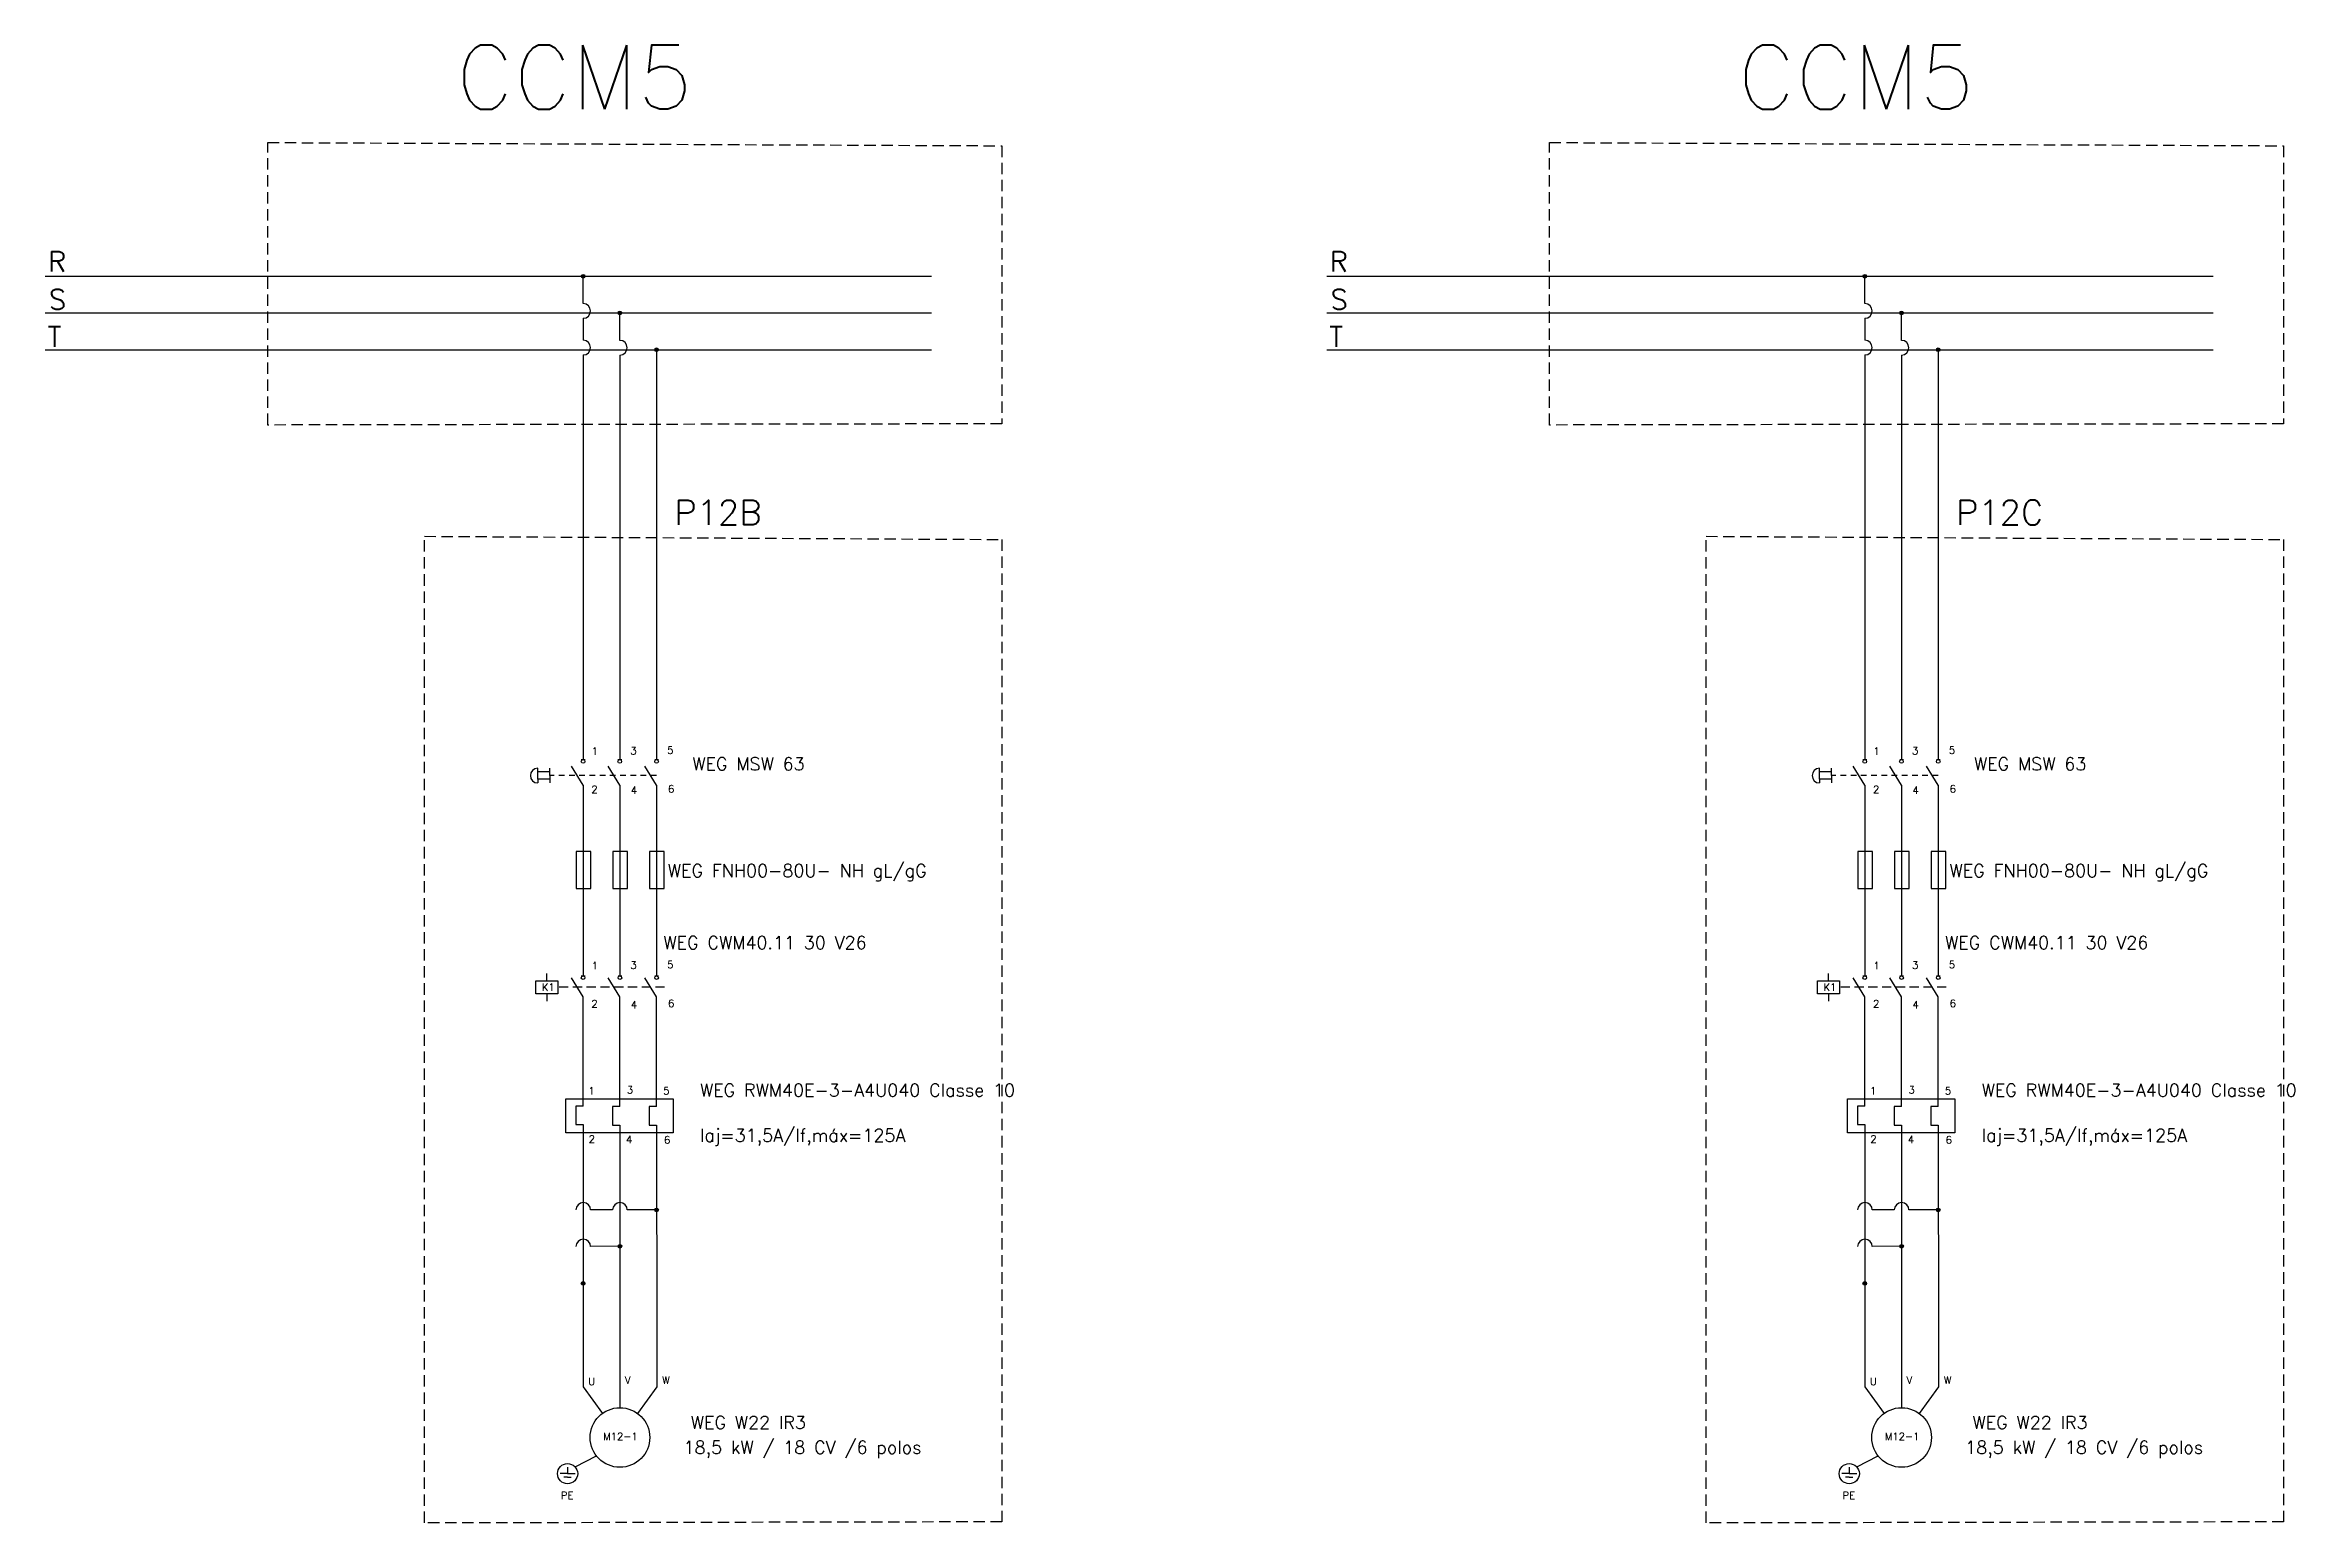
# Model space of a CAD drawing. Extents: x -646 to 641, y -139 to 322.
# Drawn here: x -113.87 to -64.37, y -34.78 to -2.26 of the extents above; entities that cross this region are included whole.
import ezdxf

# ---------------------------------------------------------------- set-up
doc = ezdxf.new("R2010")
doc.units = 0
doc.header["$MEASUREMENT"] = 0
doc.linetypes.add('DASHED2', pattern=[0.375, 0.25, -0.125])
doc.linetypes.add('HIDDEN', pattern=[0.375, 0.25, -0.125])
doc.layers.add('_COTAS', color=4, linetype='Continuous')
doc.layers.add('ELET_TRIFILAR_TEXTO', color=4, linetype='Continuous')
doc.layers.add('ELET_TRIFILAR_DESENHO', color=5, linetype='Continuous', plot=False)
doc.styles.add('ROMANS', font='romans')

msp = doc.modelspace()

# ---------------------------------------------------------------- texts
at = {"layer": 'ELET_TRIFILAR_TEXTO', "style": 'ROMANS'}
for s, height, p in [('CCM5', 1.4139, (-104.831, -3.672)), ('CCM5', 1.4139, (-76.631, -3.672)), ('P12B', 0.5457, (-100.023, -12.818)), ('P12C', 0.5457, (-71.823, -12.818)), ('WEG MSW 63', 0.2828, (-99.63, -18.218)), ('WEG MSW 63', 0.2828, (-71.43, -18.218)), ('WEG FNH00-80U- NH gL/gG', 0.28277, (-100.168, -20.566)), ('WEG FNH00-80U- NH gL/gG', 0.28277, (-71.968, -20.566)), ('WEG CWM40.11 30 V26', 0.28277, (-100.266, -22.151)), ('WEG CWM40.11 30 V26', 0.28277, (-72.066, -22.151)), ('Iaj=31,5A/If,máx=125A', 0.28277, (-99.461, -26.39)), ('Iaj=31,5A/If,máx=125A', 0.28277, (-71.261, -26.39)), ('WEG W22 IR3', 0.28277, (-99.662, -32.71)), ('WEG W22 IR3', 0.28277, (-71.462, -32.71)), ('18,5 kW / 18 CV /6 polos', 0.28277, (-99.821, -33.257)), ('18,5 kW / 18 CV /6 polos', 0.28277, (-71.621, -33.257))]:
    msp.add_text(s, height=height, dxfattribs=at).set_placement(p)
at = {"layer": 'ELET_TRIFILAR_TEXTO', "linetype": 'Continuous', "attachment_point": 1, "style": 'ROMANS'}
for s, width, heights, insert, char_height in [('R', 0.45782, [0.385], (-113.802, -6.803), 0.441), ('R', 0.45782, [0.385], (-85.602, -6.803), 0.441), ('S', 0.45782, [0.385], (-113.787, -7.638), 0.441), ('S', 0.45782, [0.385], (-85.587, -7.638), 0.441), ('T', 0.45782, [0.385], (-113.816, -8.455), 0.441), ('T', 0.45782, [0.385], (-85.616, -8.455), 0.441), ('K1', 0.45782, [0.385], (-102.941, -22.91), 0.1616), ('K1', 0.45782, [0.385], (-74.741, -22.91), 0.1616), ('U', 0.45782, [0.385], (-101.92, -31.588), 0.162), ('V', 0.45782, [0.385], (-101.112, -31.555), 0.162), ('W', 0.45782, [0.385], (-100.293, -31.555), 0.162), ('U', 0.45782, [0.385], (-73.72, -31.588), 0.162), ('V', 0.45782, [0.385], (-72.912, -31.555), 0.162), ('W', 0.45782, [0.385], (-72.093, -31.555), 0.162), ('M12-1', 0.51858, [0.563], (-101.591, -32.794), 0.1616), ('M12-1', 0.51858, [0.563], (-73.391, -32.794), 0.1616), ('PE', 0.45782, [0.385], (-102.522, -34.093), 0.1616), ('PE', 0.45782, [0.385], (-74.322, -34.093), 0.1616)]:
    msp.add_mtext_dynamic_manual_height_columns(s, width=width, gutter_width=2.793, heights=heights, dxfattribs=dict(at, insert=insert, char_height=char_height))
at = {"layer": 'ELET_TRIFILAR_TEXTO', "linetype": 'Continuous', "char_height": 0.28277, "width": 7.6, "attachment_point": 1, "style": 'ROMANS'}
for insert in [(-99.461, -25.115), (-71.261, -25.115)]:
    msp.add_mtext('WEG RWM40E-3-A4U040 Classe 10', dxfattribs=dict(at, insert=insert))

# ---------------------------------------------------------------- blocks, each defined once
blk = doc.blocks.new('Contator')
at = {"layer": 'ELET_TRIFILAR_DESENHO', "linetype": 'Continuous'}
for p, q in [((150.054, 111.998), (150.054, 112.198)), ((150.054, 111.646), (150.054, 111.446)), ((151.04, 111.562), (150.721, 112.083)), ((150.99, 112.133), (151.091, 112.133)), ((152.04, 111.562), (151.721, 112.083)), ((151.99, 112.133), (152.091, 112.133)), ((153.04, 111.562), (152.721, 112.083)), ((152.99, 112.133), (153.091, 112.133))]:
    blk.add_line(p, q, dxfattribs=at)
at = {"layer": 'ELET_TRIFILAR_DESENHO', "linetype": 'DASHED2'}
blk.add_line((153.26, 111.822), (150.354, 111.822), dxfattribs=at)
at = {"layer": 'ELET_TRIFILAR_DESENHO', "linetype": 'Continuous'}
blk.add_lwpolyline([(149.754, 111.998), (150.354, 111.998), (150.354, 111.646), (149.754, 111.646)], close=True, dxfattribs=at)
for centre in [(151.04, 112.083), (152.04, 112.083), (153.04, 112.083)]:
    blk.add_circle(centre, 0.05, dxfattribs=at)
blk = doc.blocks.new('Rele Termico')
at = {"layer": 'ELET_TRIFILAR_DESENHO', "linetype": 'Continuous'}
for p, q in [((151.04, 108.823), (150.84, 108.823)), ((150.84, 108.823), (150.84, 108.323)), ((152.04, 108.811), (151.84, 108.811)), ((151.84, 108.811), (151.84, 108.311)), ((153.04, 108.811), (152.84, 108.811)), ((152.84, 108.811), (152.84, 108.311)), ((150.84, 108.323), (151.04, 108.323)), ((151.84, 108.311), (152.04, 108.311)), ((152.84, 108.311), (153.04, 108.311))]:
    blk.add_line(p, q, dxfattribs=at)
blk.add_lwpolyline([(150.573, 109.022), (153.495, 109.022), (153.495, 108.102), (150.573, 108.102)], close=True, dxfattribs=at)
blk = doc.blocks.new('Nome - Contatos')
at = {"layer": 'ELET_TRIFILAR_TEXTO', "linetype": 'Continuous', "char_height": 0.2, "attachment_point": 1, "style": 'ROMANS'}
for s, insert in [('1', (142.46, 124.177)), ('3', (143.513, 124.19)), ('5', (144.518, 124.204)), ('2', (142.451, 123.136)), ('4', (143.528, 123.114)), ('6', (144.54, 123.15))]:
    blk.add_mtext_dynamic_manual_height_columns(s, width=0.31166, gutter_width=1.901, heights=[0.262], dxfattribs=dict(at, insert=insert))
blk = doc.blocks.new('Nome - Termico')
at = {"layer": 'ELET_TRIFILAR_TEXTO', "linetype": 'Continuous', "char_height": 0.2, "attachment_point": 1, "style": 'ROMANS'}
for s, insert in [('1', (149.774, 110.74)), ('3', (150.822, 110.762)), ('5', (151.809, 110.74)), ('2', (149.782, 109.425)), ('4', (150.799, 109.41)), ('6', (151.832, 109.402))]:
    blk.add_mtext_dynamic_manual_height_columns(s, width=0.31166, gutter_width=1.901, heights=[0.262], dxfattribs=dict(at, insert=insert))
blk = doc.blocks.new('Fusíveis')
at = {"layer": 'ELET_TRIFILAR_DESENHO', "linetype": 'Continuous'}
for p, q in [((143.684, 121.383), (143.484, 121.383)), ((143.484, 121.383), (143.484, 120.383)), ((143.884, 121.383), (143.684, 121.383)), ((143.884, 120.383), (143.884, 121.383)), ((144.684, 121.383), (144.484, 121.383)), ((144.484, 121.383), (144.484, 120.383)), ((144.884, 121.383), (144.684, 121.383)), ((144.884, 120.383), (144.884, 121.383)), ((145.684, 121.383), (145.484, 121.383)), ((145.484, 121.383), (145.484, 120.383)), ((145.884, 121.383), (145.684, 121.383)), ((145.884, 120.383), (145.884, 121.383)), ((143.484, 120.383), (143.884, 120.383)), ((144.484, 120.383), (144.884, 120.383)), ((145.484, 120.383), (145.884, 120.383))]:
    blk.add_line(p, q, dxfattribs=at)

# ---------------------------------------------------------------- hatches: boundary and pattern name
at = {"layer": 'ELET_TRIFILAR_DESENHO', "linetype": 'Continuous'}
h = msp.add_hatch(color=256, dxfattribs=at)
h.dxf.hatch_style = 1
h.paths.add_polyline_path([(-101.99, -7.346, 1), (-102.071, -7.346, 1)])
h = msp.add_hatch(color=256, dxfattribs=at)
h.dxf.hatch_style = 1
h.paths.add_polyline_path([(-73.79, -7.346, 1), (-73.871, -7.346, 1)])
h = msp.add_hatch(color=256, dxfattribs=at)
h.dxf.hatch_style = 1
h.paths.add_polyline_path([(-101.182, -8.154, 1), (-101.263, -8.154, 1)])
h = msp.add_hatch(color=256, dxfattribs=at)
h.dxf.hatch_style = 1
h.paths.add_polyline_path([(-72.982, -8.154, 1), (-73.063, -8.154, 1)])
h = msp.add_hatch(color=256, dxfattribs=at)
h.dxf.hatch_style = 1
h.paths.add_polyline_path([(-100.456, -8.965), (-100.375, -8.965, 1)])
h.paths.add_polyline_path([(-100.416, -8.965), (-100.416, -9.005, 0.414214), (-100.375, -8.965)])
h.paths.add_polyline_path([(-100.416, -9.005), (-100.416, -8.965), (-100.456, -8.965, 0.414214)])
h = msp.add_hatch(color=256, dxfattribs=at)
h.dxf.hatch_style = 1
h.paths.add_polyline_path([(-72.256, -8.965), (-72.175, -8.965, 1)])
h.paths.add_polyline_path([(-72.216, -8.965), (-72.216, -9.005, 0.414214), (-72.175, -8.965)])
h.paths.add_polyline_path([(-72.216, -9.005), (-72.216, -8.965), (-72.256, -8.965, 0.414214)])
h = msp.add_hatch(color=256, dxfattribs=at)
h.dxf.hatch_style = 1
h.paths.add_polyline_path([(-100.455, -27.89, -1), (-100.375, -27.89, -1)])
h = msp.add_hatch(color=256, dxfattribs=at)
h.dxf.hatch_style = 1
h.paths.add_polyline_path([(-72.255, -27.89, -1), (-72.175, -27.89, -1)])
h = msp.add_hatch(color=256, dxfattribs=at)
h.dxf.hatch_style = 1
h.paths.add_polyline_path([(-101.183, -28.692, 1), (-101.264, -28.692, 1)])
h = msp.add_hatch(color=256, dxfattribs=at)
h.dxf.hatch_style = 1
h.paths.add_polyline_path([(-72.983, -28.692, 1), (-73.064, -28.692, 1)])
h = msp.add_hatch(color=256, dxfattribs=at)
h.dxf.hatch_style = 1
h.paths.add_polyline_path([(-101.991, -29.509, 1), (-102.072, -29.509, 1)])
h = msp.add_hatch(color=256, dxfattribs=at)
h.dxf.hatch_style = 1
h.paths.add_polyline_path([(-73.791, -29.509, 1), (-73.872, -29.509, 1)])

# ---------------------------------------------------------------- linework, layer by layer
for p, q in [((-113.871, -7.346), (-106.462, -7.346)), ((-106.462, -7.346), (-94.366, -7.346)), ((-102.031, -7.948), (-102.031, -7.346)), ((-85.671, -7.346), (-78.262, -7.346)), ((-78.262, -7.346), (-66.166, -7.346)), ((-73.831, -7.948), (-73.831, -7.346)), ((-113.871, -8.154), (-107.026, -8.154)), ((-107.026, -8.154), (-94.366, -8.154)), ((-102.031, -8.271), (-102.031, -8.755)), ((-101.223, -8.758), (-101.224, -8.154)), ((-85.671, -8.154), (-78.826, -8.154)), ((-78.826, -8.154), (-66.166, -8.154)), ((-73.831, -8.271), (-73.831, -8.755)), ((-73.023, -8.758), (-73.024, -8.154)), ((-113.871, -8.962), (-106.462, -8.962)), ((-106.462, -8.962), (-94.366, -8.962)), ((-102.031, -9.079), (-102.031, -13.823)), ((-101.223, -9.081), (-101.223, -13.844)), ((-100.415, -8.962), (-100.415, -13.823)), ((-85.671, -8.962), (-78.262, -8.962)), ((-78.262, -8.962), (-66.166, -8.962)), ((-73.831, -9.079), (-73.831, -13.823)), ((-73.023, -9.081), (-73.023, -13.844)), ((-72.215, -8.962), (-72.215, -13.823)), ((-102.031, -13.823), (-102.031, -17.982)), ((-101.223, -13.844), (-101.223, -17.985)), ((-100.415, -13.823), (-100.415, -17.982)), ((-73.831, -13.823), (-73.831, -17.982)), ((-73.023, -13.844), (-73.023, -17.985)), ((-72.215, -13.823), (-72.215, -17.982)), ((-102.032, -18.546), (-102.289, -18.125)), ((-102.072, -17.982), (-101.99, -17.982)), ((-101.224, -18.546), (-101.482, -18.125)), ((-101.264, -17.982), (-101.183, -17.982)), ((-100.416, -18.546), (-100.674, -18.125)), ((-100.456, -17.982), (-100.375, -17.982)), ((-73.832, -18.546), (-74.089, -18.125)), ((-73.872, -17.982), (-73.79, -17.982)), ((-73.024, -18.546), (-73.282, -18.125)), ((-73.064, -17.982), (-72.983, -17.982)), ((-72.216, -18.546), (-72.474, -18.125)), ((-72.256, -17.982), (-72.175, -17.982)), ((-102.032, -18.546), (-102.032, -22.741)), ((-101.224, -18.546), (-101.224, -22.741)), ((-100.416, -18.546), (-100.416, -22.741)), ((-73.832, -18.546), (-73.832, -22.741)), ((-73.024, -18.546), (-73.024, -22.741)), ((-72.216, -18.546), (-72.216, -22.741)), ((-101.224, -25.614), (-101.224, -23.202)), ((-100.416, -25.614), (-100.416, -23.202)), ((-73.024, -25.614), (-73.024, -23.202)), ((-72.216, -25.614), (-72.216, -23.202)), ((-102.032, -26.013), (-102.029, -30.843)), ((-101.224, -26.023), (-101.221, -31.3)), ((-100.416, -26.023), (-100.413, -30.843)), ((-73.832, -26.013), (-73.829, -30.843)), ((-73.024, -26.023), (-73.021, -31.3)), ((-72.216, -26.023), (-72.213, -30.843)), ((-102.029, -30.843), (-102.029, -31.786)), ((-100.413, -30.843), (-100.413, -31.786)), ((-73.829, -30.843), (-73.829, -31.786)), ((-72.213, -30.843), (-72.213, -31.786)), ((-101.221, -31.3), (-101.221, -32.243)), ((-73.021, -31.3), (-73.021, -32.243)), ((-102.029, -31.786), (-101.606, -32.368)), ((-100.413, -31.786), (-100.836, -32.368)), ((-73.829, -31.786), (-73.406, -32.368)), ((-72.213, -31.786), (-72.636, -32.368)), ((-102.373, -33.549), (-102.373, -33.694)), ((-102.21, -33.543), (-101.739, -33.302)), ((-74.173, -33.549), (-74.173, -33.694)), ((-74.01, -33.543), (-73.539, -33.302)), ((-102.373, -33.694), (-102.535, -33.694)), ((-102.373, -33.77), (-102.454, -33.77)), ((-102.373, -33.694), (-102.21, -33.694)), ((-102.373, -33.77), (-102.292, -33.77)), ((-74.173, -33.694), (-74.335, -33.694)), ((-74.173, -33.77), (-74.254, -33.77)), ((-74.173, -33.694), (-74.01, -33.694)), ((-74.173, -33.77), (-74.092, -33.77))]:
    msp.add_line(p, q, dxfattribs=at)
at = {"layer": 'ELET_TRIFILAR_DESENHO', "color": 254, "linetype": 'Continuous', "true_color": 0xcecce6}
for p, q in [((-103.029, -18.254), (-103.029, -18.174)), ((-102.763, -18.254), (-103.029, -18.254)), ((-103.029, -18.416), (-103.029, -18.254)), ((-102.763, -18.335), (-102.763, -18.174)), ((-74.829, -18.254), (-74.829, -18.174)), ((-74.563, -18.254), (-74.829, -18.254)), ((-74.829, -18.416), (-74.829, -18.254)), ((-74.563, -18.335), (-74.563, -18.174)), ((-102.763, -18.416), (-103.029, -18.416)), ((-103.029, -18.416), (-103.029, -18.497)), ((-102.763, -18.335), (-102.763, -18.497)), ((-74.563, -18.416), (-74.829, -18.416)), ((-74.829, -18.416), (-74.829, -18.497)), ((-74.563, -18.335), (-74.563, -18.497))]:
    msp.add_line(p, q, dxfattribs=at)
at = {"layer": 'ELET_TRIFILAR_DESENHO', "color": 254, "linetype": 'DASHED2', "ltscale": 0.5, "true_color": 0xcecce6}
for p, q in [((-100.416, -18.335), (-102.763, -18.335)), ((-72.216, -18.335), (-74.563, -18.335))]:
    msp.add_line(p, q, dxfattribs=at)
at = {"layer": 'ELET_TRIFILAR_DESENHO', "linetype": 'HIDDEN'}
for points in [[(-108.969, -4.404), (-92.82, -4.475), (-92.82, -10.594), (-108.969, -10.62)], [(-80.769, -4.404), (-64.62, -4.475), (-64.62, -10.594), (-80.769, -10.62)], [(-105.525, -13.069), (-92.82, -13.139), (-92.82, -34.755), (-105.525, -34.78)], [(-77.325, -13.069), (-64.62, -13.139), (-64.62, -34.755), (-77.325, -34.78)]]:
    msp.add_lwpolyline(points, close=True, dxfattribs=at)
at = {"layer": 'ELET_TRIFILAR_DESENHO', "linetype": 'Continuous'}
for points in [[(-102.032, -25.609), (-102.032, -23.202)], [(-73.832, -25.609), (-73.832, -23.202)], [(-101.382, -27.89), (-101.867, -27.89)], [(-100.455, -27.89), (-101.059, -27.89)], [(-73.182, -27.89), (-73.667, -27.89)], [(-72.255, -27.89), (-72.859, -27.89)], [(-101.223, -28.692), (-101.867, -28.698)], [(-73.023, -28.692), (-73.667, -28.698)]]:
    msp.add_lwpolyline(points, dxfattribs=at)
for centre, radius in [((-102.031, -7.346), 0.0404), ((-73.831, -7.346), 0.0404), ((-101.223, -8.154), 0.0404), ((-73.023, -8.154), 0.0404), ((-100.416, -8.965), 0.0404), ((-72.216, -8.965), 0.0404), ((-102.032, -18.022), 0.0404), ((-101.224, -18.022), 0.0404), ((-100.416, -18.022), 0.0404), ((-73.832, -18.022), 0.0404), ((-73.024, -18.022), 0.0404), ((-72.216, -18.022), 0.0404), ((-100.415, -27.89), 0.0404), ((-72.215, -27.89), 0.0404), ((-101.223, -28.692), 0.0404), ((-73.023, -28.692), 0.0404), ((-102.031, -29.509), 0.0404), ((-73.831, -29.509), 0.0404), ((-101.221, -32.899), 0.656), ((-73.021, -32.899), 0.656), ((-102.373, -33.694), 0.222), ((-74.173, -33.694), 0.222)]:
    msp.add_circle(centre, radius, dxfattribs=at)
for centre, start, end in [((-102.031, -8.109), 270, 90), ((-73.831, -8.109), 270, 90), ((-102.031, -8.917), 270, 90), ((-101.223, -8.92), 270, 90), ((-73.831, -8.917), 270, 90), ((-73.023, -8.92), 270, 90), ((-102.029, -27.89), 0, 180), ((-101.221, -27.89), 0, 180), ((-73.829, -27.89), 0, 180), ((-73.021, -27.89), 0, 180), ((-102.029, -28.698), 0, 180), ((-73.829, -28.698), 0, 180)]:
    msp.add_arc(centre, 0.162, start, end, dxfattribs=at)
at = {"layer": 'ELET_TRIFILAR_DESENHO', "color": 254, "linetype": 'Continuous', "true_color": 0xcecce6}
for centre in [(-103.029, -18.335), (-74.829, -18.335)]:
    msp.add_arc(centre, 0.162, 90, 270, dxfattribs=at)

# ---------------------------------------------------------------- block references
at = {"layer": '_COTAS', "linetype": 'Continuous', "xscale": 0.8079180569963671, "yscale": 0.8079180569963671, "zscale": 0.8079180569963671}
for name, p in [('Nome - Contatos', (-216.939, -118.041)), ('Nome - Contatos', (-188.739, -118.041)), ('Nome - Contatos', (-216.939, -122.76)), ('Nome - Contatos', (-188.739, -122.76)), ('Nome - Termico', (-222.92, -114.658)), ('Nome - Termico', (-194.72, -114.658))]:
    msp.add_blockref(name, p, dxfattribs=at)
at = {"layer": 'ELET_TRIFILAR_DESENHO', "linetype": 'Continuous', "xscale": 0.8079180569963671, "yscale": 0.8079180569963671, "zscale": 0.8079180569963671}
for name, p in [('Fusíveis', (-218.111, -118.075)), ('Fusíveis', (-189.911, -118.075)), ('Contator', (-224.059, -113.335)), ('Contator', (-195.859, -113.335)), ('Rele Termico', (-224.059, -113.529)), ('Rele Termico', (-195.859, -113.529))]:
    msp.add_blockref(name, p, dxfattribs=at)

msp.set_redraw_order([(e.dxf.handle, doc.entitydb.next_handle()) for e in msp.query("TEXT MTEXT ATTDEF DIMENSION ARC_DIMENSION")])  # texts and dimensions are drawn at this point

doc.saveas('drawing.dxf')
